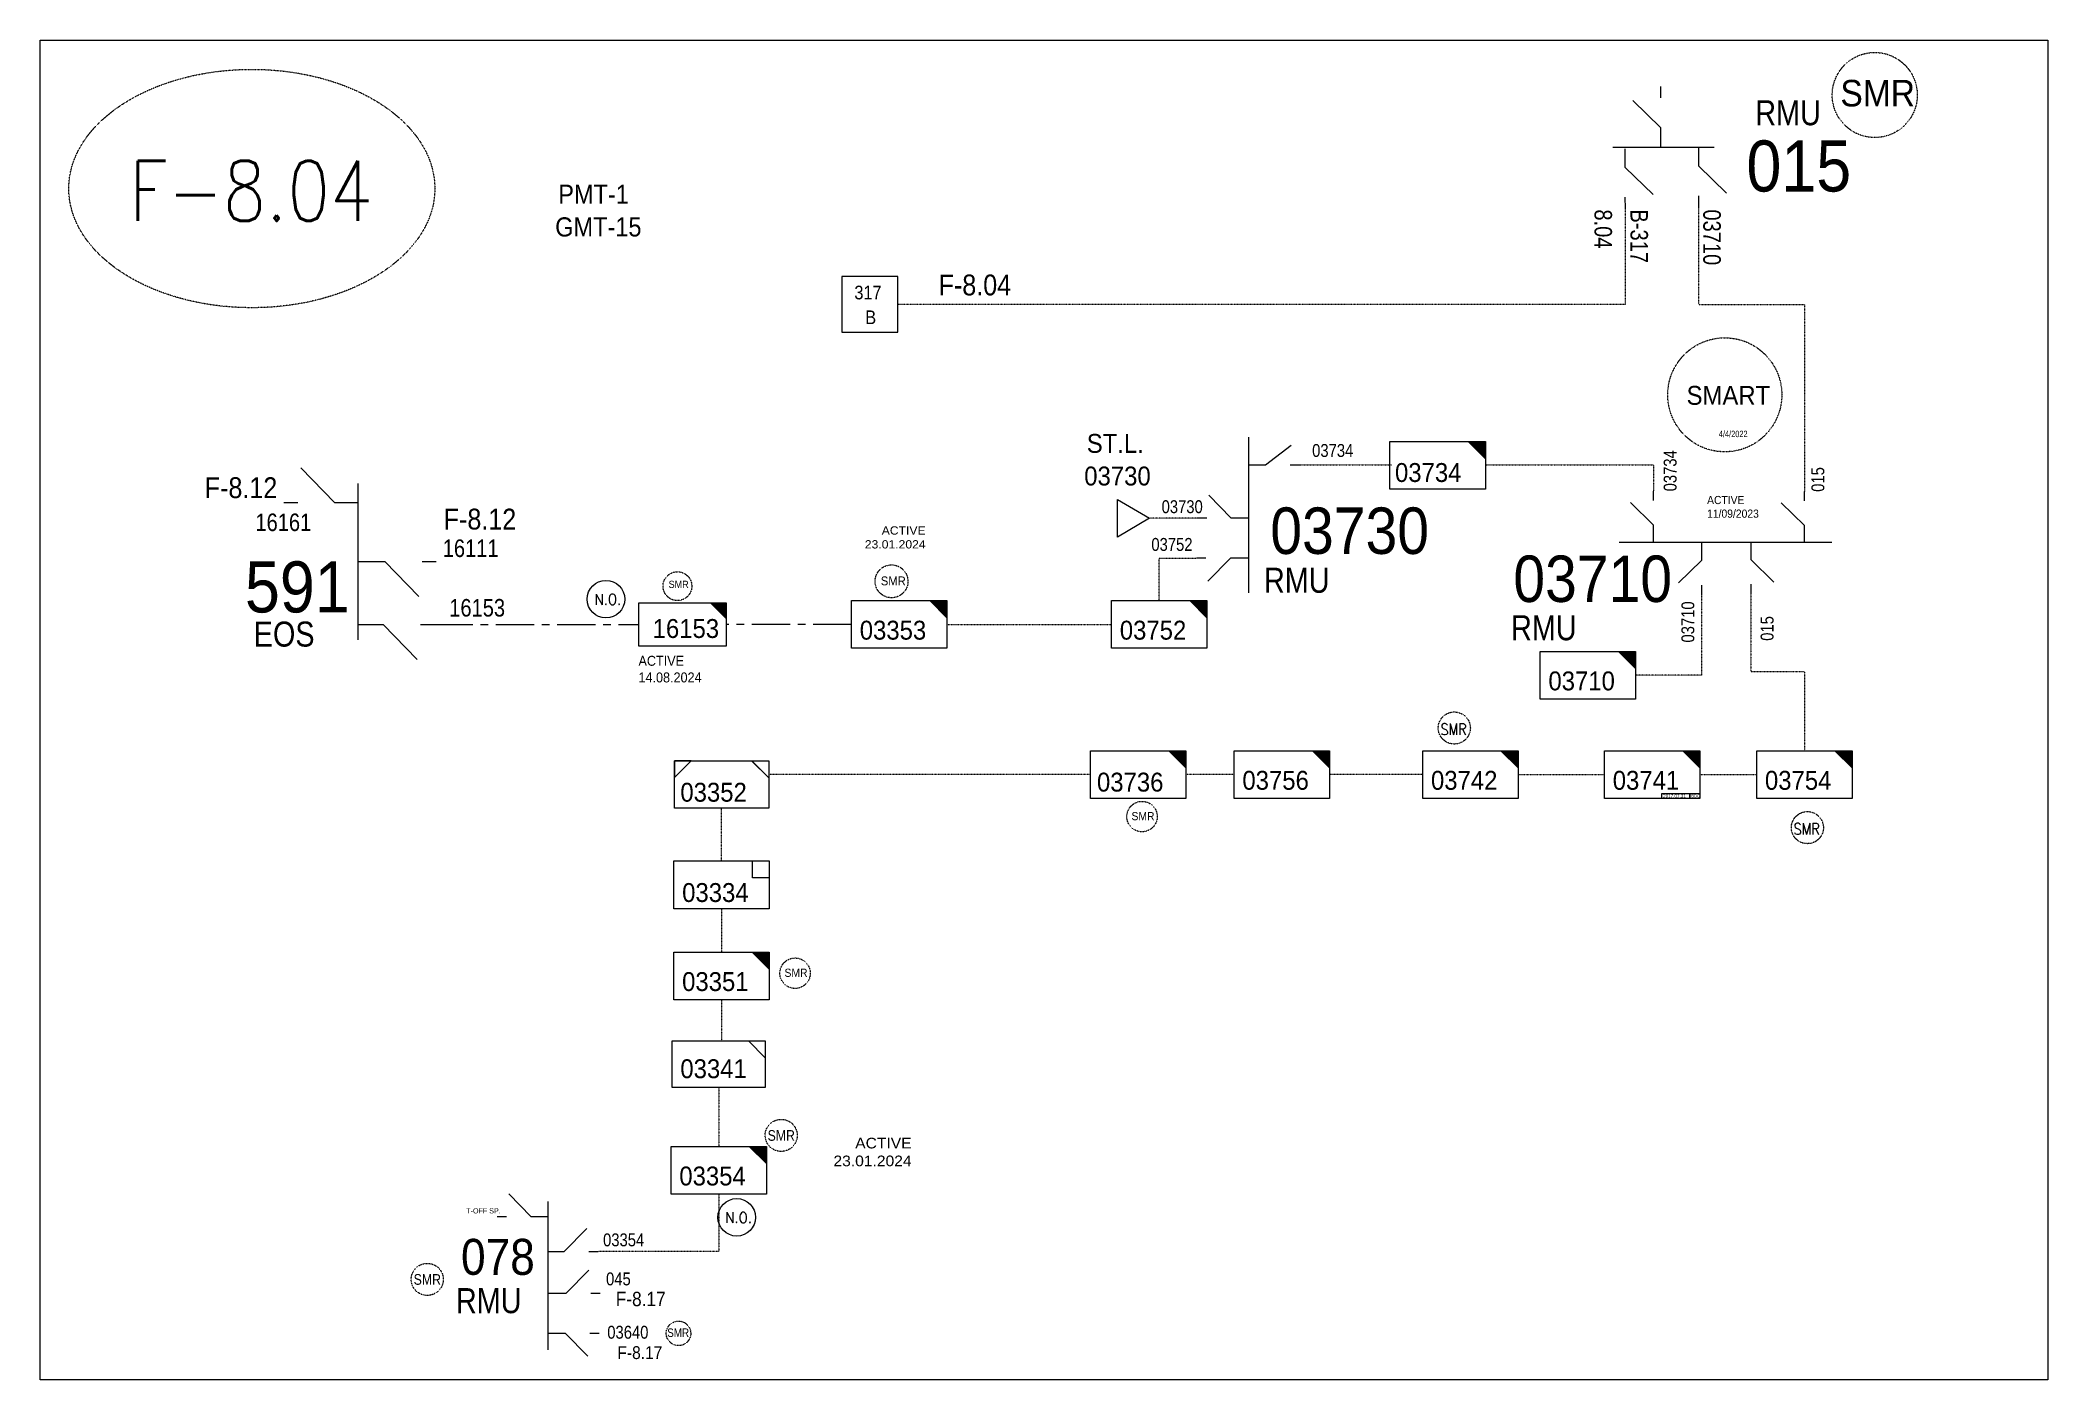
# Model space of a CAD drawing. Header units: metres. Extents: x 65984 to 144644, y -19036 to 23726.
# Drawn here: x 96182 to 97109, y 12757 to 13375 of the extents above; entities that cross this region are included whole.
import ezdxf
from ezdxf.enums import TextEntityAlignment as Align

# ---------------------------------------------------------------- set-up
doc = ezdxf.new("R2010")
doc.units = ezdxf.units.M
doc.header["$MEASUREMENT"] = 0
for name, pattern in [('( Center )', [2, 1.25, -0.25, 0.25, -0.25]), ('DGN Style 2', [0.023128, 0, -0.023128]), ('DGN Style 3', [0.013877, 0, -0.013877])]:
    doc.linetypes.add(name, pattern=pattern)
doc.layers.get('0').update_dxf_attribs({"color": 95, "lineweight": 40})
for name, color, linetype, lineweight in [('CONTRACTOR NAME', 95, 'Continuous', 40), ('d_eos', 111, 'Continuous', 40), ('d_eos no', 121, 'Continuous', 40), ('d_switch', 95, 'Continuous', 40), ('d_tf', 1, 'Continuous', 40), ('d_tf no', 6, 'Continuous', 40), ('d_ug cable', 95, 'Continuous', 40), ('d_unit sub', 7, 'Continuous', 40), ('FDR  1  16', 234, 'Continuous', 40), ('fedr no', 95, 'Continuous', 40), ('GRID STATION  04', 7, 'Continuous', 40), ('Level 37', 7, 'Continuous', 0), ('O H MAIN FEEDER', 4, 'Continuous', 100), ('SW N O', 114, 'Continuous', 30)]:
    doc.layers.add(name, color=color, linetype=linetype, lineweight=lineweight)
doc.styles.add('NASKHF', font='naskhf.shx', dxfattribs={"height": 8})
doc.styles.get("Standard").update_dxf_attribs({"font": 'txt.shx'})
doc.styles.add('Style-Arial', font='arial.ttf')
doc.styles.add('Style-ENGINEERING', font='ENGINEERING.shx')
doc.styles.add('Style-msdefault', font='msdefault.shx')
doc.styles.add('Style-STANDARD', font='STANDARD.shx')

msp = doc.modelspace()

# ---------------------------------------------------------------- texts
at = {"color": 4, "insert": (96591.24, 13140.54), "char_height": 3.8345, "attachment_point": 9}
msp.add_mtext('\\FENGINEERING;\\H1x;\\W1.09375;ACTIVE\\P23.01.2024', dxfattribs=at)
at = {"color": 4, "insert": (96584.77, 12855.32), "char_height": 4.9287, "attachment_point": 9, "rotation": 0.00037}
msp.add_mtext('\\FENGINEERING;\\H1x;\\W1.09375;ACTIVE\\P23.01.2024', dxfattribs=at)
at = {"layer": 'd_eos no', "color": 2, "linetype": 'Continuous', "lineweight": 13, "style": 'Style-Arial', "width": 0.88}
msp.add_text('015', height=23.579, dxfattribs=at).set_placement((96970.26, 13305.4))
at = {"layer": 'd_eos no', "color": 7, "linetype": 'Continuous', "lineweight": 13, "style": 'Style-Arial', "width": 0.88}
for s, p in [('PMT-1', (96421.62, 13308.56)), ('GMT-15', (96420.19, 13293.48))]:
    msp.add_text(s, height=8.843, dxfattribs=at).set_placement(p, align=Align.TOP_LEFT)
for s, height, p in [('03730', 21.443, (96823.69, 13159.53)), ('591', 23.579, (96325.31, 13134.64))]:
    msp.add_text(s, height=height, dxfattribs=at).set_placement(p, align=Align.TOP_RIGHT)
at = {"layer": 'd_eos no', "color": 2, "linetype": 'Continuous', "lineweight": 13, "style": 'Style-Arial', "width": 0.88}
for s, height, p in [('03710', 21.443, (96935.91, 13137.34)), ('078', 16.615, (96410.79, 12821.87))]:
    msp.add_text(s, height=height, dxfattribs=at).set_placement(p, align=Align.TOP_RIGHT)
at = {"layer": 'd_switch', "color": 234, "linetype": 'Continuous', "lineweight": 13, "style": 'Style-msdefault', "width": 0.9}
msp.add_text('F-8.04', height=9.632, dxfattribs=at).set_placement((96630.74, 13267.07), align=Align.TOP_RIGHT)
at = {"layer": 'd_switch', "color": 234, "linetype": 'Continuous', "lineweight": 13, "style": 'Style-ENGINEERING', "width": 0.857143}
for s, height, rotation, p in [('4/4/2022', 2.981, 359.99963, (96970.79, 13191.99)), ('03734', 5.963, 89.99927, (96938, 13185.97)), ('015', 5.963, 89.99927, (97006.21, 13178.16))]:
    msp.add_text(s, height=height, rotation=rotation, dxfattribs=at).set_placement(p, align=Align.RIGHT)
at = {"layer": 'd_switch', "color": 7, "linetype": 'Continuous', "lineweight": 13, "style": 'Style-ENGINEERING', "width": 0.857143}
for s, p in [('03734', (96788.72, 13182.86)), ('03730', (96719.22, 13156.91))]:
    msp.add_text(s, height=5.963, rotation=359.99963, dxfattribs=at).set_placement(p, align=Align.RIGHT)
at = {"layer": 'd_switch', "color": 2, "linetype": 'Continuous', "lineweight": 13, "style": 'Style-msdefault', "width": 0.9}
for s, height, p in [('F-8.12', 9.632, (96291.89, 13173.49)), ('F-8.12', 9.632, (96402.22, 13158.98)), ('F-8.17', 6.625, (96471.21, 12797.42)), ('F-8.17', 5.962, (96469.67, 12772.32))]:
    msp.add_text(s, height=height, dxfattribs=at).set_placement(p, align=Align.TOP_RIGHT)
at = {"layer": 'd_switch', "color": 7, "linetype": 'Continuous', "lineweight": 13, "style": 'Style-ENGINEERING', "width": 0.857143}
msp.add_text('16161', height=8.088, dxfattribs=at).set_placement((96281.78, 13156.73), align=Align.TOP_LEFT)
for s, rotation, p in [('03752', 0.00073, (96695.48, 13139.49)), ('03354', 0.00037, (96442.31, 12818.42)), ('045', 0.00037, (96443.69, 12800.4)), ('03640', 0.00037, (96444.25, 12775.77))]:
    msp.add_text(s, height=5.963, rotation=rotation, dxfattribs=at).set_placement(p)
msp.add_text('16111', height=8.088, rotation=360, dxfattribs=at).set_placement((96368.27, 13144.75), align=Align.TOP_LEFT)
msp.add_text('16153', height=8.088, rotation=0.00037, dxfattribs=at).set_placement((96397.06, 13117.27), align=Align.TOP_RIGHT)
at = {"layer": 'd_switch', "color": 234, "linetype": 'Continuous', "lineweight": 13, "style": 'Style-ENGINEERING', "width": 0.857143}
for s, p in [('03710', (96946.18, 13097.17)), ('015', (96982.77, 13097.98))]:
    msp.add_text(s, height=5.963, rotation=90.00037, dxfattribs=at).set_placement(p)
at = {"layer": 'd_switch', "color": 9, "linetype": 'Continuous', "lineweight": 13, "ltscale": 0.408342, "style": 'Style-ENGINEERING', "width": 0.857143}
msp.add_text('T-OFF SP.', height=2.397, dxfattribs=at).set_placement((96379.16, 12836), align=Align.TOP_LEFT)
at = {"layer": 'd_tf no', "color": 1, "linetype": 'Continuous', "lineweight": 40, "style": 'Style-msdefault', "width": 0.945946}
for height, p in [(12.25, (97013.64, 13356.94)), (4.099, (96570.56, 13127.67)), (3.301, (96472.57, 13125.69)), (3.786, (96686.29, 13018.92)), (3.786, (96526.08, 12946.61))]:
    msp.add_text('SMR', height=height, dxfattribs=at).set_placement(p, align=Align.TOP_LEFT)
at = {"layer": 'd_tf no', "color": 1, "linetype": 'Continuous', "lineweight": 13, "style": 'Style-msdefault', "width": 0.945946}
msp.add_text('SMART', height=8.724, dxfattribs=at).set_placement((96942.61, 13215.65), align=Align.TOP_LEFT)
at = {"layer": 'd_tf no', "color": 7, "linetype": 'Continuous', "lineweight": 13, "style": 'Style-msdefault', "width": 0.945946}
msp.add_text('ST.L.', height=8.724, dxfattribs=at).set_placement((96665.65, 13193.47), align=Align.TOP_LEFT)
at = {"layer": 'd_tf no', "color": 234, "linetype": 'Continuous', "lineweight": 13, "style": 'Style-msdefault', "width": 0.945946}
for s, p in [('03730', (96664.49, 13178.42)), ('03734', (96807.98, 13180.03)), ('03752', (96680.91, 13107.24)), ('03710', (96878.82, 13083.82)), ('03756', (96737.51, 13037.92)), ('03741', (96908.52, 13037.92)), ('03352', (96478, 13032.42)), ('03334', (96478.83, 12986.12)), ('03341', (96477.99, 12904.78))]:
    msp.add_text(s, height=8.724, dxfattribs=at).set_placement(p, align=Align.TOP_LEFT)
at = {"layer": 'd_tf no', "color": 2, "linetype": 'Continuous', "lineweight": 13, "style": 'Style-msdefault', "width": 0.945946}
for s, p in [('16153', (96465.2, 13108.01)), ('03736', (96670.37, 13037.09)), ('03742', (96824.59, 13037.92)), ('03754', (96978.8, 13037.92)), ('03351', (96478.81, 12945.01))]:
    msp.add_text(s, height=8.724, dxfattribs=at).set_placement(p, align=Align.TOP_LEFT)
at = {"layer": 'd_tf no', "color": 121, "linetype": 'Continuous', "lineweight": 13, "style": 'Style-msdefault', "width": 0.945946}
for s, p in [('03353', (96560.83, 13107.24)), ('03354', (96477.52, 12855.24))]:
    msp.add_text(s, height=8.724, dxfattribs=at).set_placement(p, align=Align.TOP_LEFT)
at = {"layer": 'd_tf no', "color": 121, "linetype": 'Continuous', "lineweight": 13, "insert": (96952.09, 13164.86), "char_height": 3.7736, "attachment_point": 1, "style": 'NASKHF'}
msp.add_mtext('\\Fmsdefault;\\H1x;\\W0.945946;ACTIVE\\P11/09/2023', dxfattribs=at)
at = {"layer": 'd_tf no', "color": 121, "linetype": 'Continuous', "lineweight": 40, "insert": (96458.66, 13091.04), "char_height": 4.6027, "attachment_point": 1, "style": 'NASKHF'}
msp.add_mtext('\\Fmsdefault;\\H1x;\\W0.945946;ACTIVE\\P14.08.2024', dxfattribs=at)
at = {"layer": 'd_tf no', "color": 1, "linetype": 'Continuous', "lineweight": 40, "ltscale": 1.260573, "char_height": 5.2245, "width": 13.1179, "attachment_point": 5, "line_spacing_factor": 1.2, "style": 'Style-STANDARD'}
for insert in [(96835.02, 13057.11), (96998.06, 13011.11)]:
    msp.add_mtext('\\H1x;\\W0.909091;SMR\\P', dxfattribs=dict(at, insert=insert))
at = {"layer": 'fedr no', "color": 6, "linetype": 'Continuous', "lineweight": 13, "style": 'Style-STANDARD', "width": 0.909091}
msp.add_text('F-8.04', height=27.785, dxfattribs=at).set_placement((96279.74, 13305.73), align=Align.MIDDLE_CENTER)
at = {"layer": 'GRID STATION  04', "color": 234, "linetype": 'Continuous', "lineweight": 13, "style": 'Style-msdefault', "width": 0.888889}
for s, height, p in [('317', 6.316, (96558.36, 13255.61)), ('B', 6.32, (96563.39, 13244.18))]:
    msp.add_text(s, height=height, dxfattribs=at).set_placement(p)
at = {"layer": 'Level 37', "color": 2, "linetype": 'Continuous', "lineweight": 13, "style": 'Style-msdefault', "width": 0.86}
msp.add_text('RMU', height=11.554, rotation=359.99963, dxfattribs=at).set_placement((97004.6, 13335.99), align=Align.RIGHT)
at = {"layer": 'Level 37', "color": 7, "linetype": 'Continuous', "lineweight": 13, "style": 'Style-ENGINEERING', "width": 0.857143}
for s, p in [('8.04', (96908.18, 13297.14)), ('B-317', (96924.8, 13297.14)), ('03710', (96958.4, 13297.14))]:
    msp.add_text(s, height=8.088, rotation=270, dxfattribs=at).set_placement(p, align=Align.TOP_LEFT)
at = {"layer": 'Level 37', "color": 7, "linetype": 'Continuous', "lineweight": 13, "style": 'Style-msdefault', "width": 0.86}
for s, p in [('RMU', (96777.74, 13131.71)), ('EOS', (96309.09, 13106.85))]:
    msp.add_text(s, height=11.554, rotation=0.00037, dxfattribs=at).set_placement(p, align=Align.TOP_RIGHT)
at = {"layer": 'Level 37', "color": 2, "linetype": 'Continuous', "lineweight": 13, "style": 'Style-msdefault', "width": 0.86}
for p in [(96891.84, 13109.78), (96404.63, 12799.11)]:
    msp.add_text('RMU', height=11.554, rotation=0.00037, dxfattribs=at).set_placement(p, align=Align.TOP_RIGHT)
at = {"layer": 'Level 37', "color": 1, "linetype": 'Continuous', "lineweight": 13, "ltscale": 1.04862, "style": 'Style-msdefault', "width": 0.86}
for p in [(96530.89, 12867.13), (96367.46, 12800.66)]:
    msp.add_text('SMR', height=4.935, rotation=360, dxfattribs=at).set_placement(p, align=Align.RIGHT)
at = {"layer": 'Level 37', "color": 1, "linetype": 'Continuous', "lineweight": 13, "ltscale": 0.9, "style": 'Style-msdefault', "width": 0.86}
msp.add_text('SMR', height=3.942, rotation=360, dxfattribs=at).set_placement((96482.02, 12776.57), align=Align.RIGHT)

# ---------------------------------------------------------------- blocks, each defined once
blk = doc.blocks.new('TF3')
at = {"color": 0, "linetype": 'ByBlock', "lineweight": -2}
for p, q in [((11.3, 9), (18.3, 9)), ((18.3, 9), (18.3, 2))]:
    blk.add_line(p, q, dxfattribs=at)
at = {"color": 0, "linetype": 'ByBlock', "lineweight": -2, "flags": 128}
blk.add_lwpolyline([(18.3, 2), (11.3, 2), (11.3, 9)], dxfattribs=at)
at = {"color": 0, "linetype": 'ByBlock', "lineweight": -2}
blk.add_3dface([(-21.7, 9), (18.3, 9), (18.3, -11), (-21.7, -11)], dxfattribs=at)
blk = doc.blocks.new('TF_8')
at = {"color": 0, "linetype": 'ByBlock', "lineweight": -2}
blk.add_line((6.3, 4.95), (9.9, 1.35), dxfattribs=at)
blk.add_3dface([(-10.1, 4.95), (9.9, 4.95), (9.9, -5.05), (-10.1, -5.05)], dxfattribs=at)
blk = doc.blocks.new('exist.us-1000kva')
at = {"color": 0, "linetype": 'ByBlock', "lineweight": -2, "flags": 128}
blk.add_lwpolyline([(39.99, 12.92), (32.8, 20), (40, 20)], close=True, dxfattribs=at)
at = {"color": 0, "linetype": 'ByBlock', "lineweight": -2, "extrusion": (0, 0, -1)}
blk.add_solid([(-39.99, 12.92), (-32.8, 20), (-40, 20)], dxfattribs=at)
at = {"color": 0, "linetype": 'ByBlock', "lineweight": -2, "xscale": 2, "yscale": 2}
blk.add_blockref('TF_8', (20.2, 10.1), dxfattribs=at)
blk = doc.blocks.new('*U1155')
at = {"layer": 'CONTRACTOR NAME', "color": 234, "lineweight": 13, "ltscale": 0.498271, "flags": 128}
for points in [[(1.7, -0.51), (-3.72, -0.51), (-3.72, 0.47), (1.7, 0.47)], [(3.7, -0.51), (1.7, -0.51), (1.7, 0.47), (3.7, 0.47)]]:
    blk.add_lwpolyline(points, close=True, dxfattribs=at)
at = {"layer": 'CONTRACTOR NAME', "color": 234, "lineweight": 13, "style": 'Style-msdefault', "width": 0.945946}
for s, height, p in [('2017.07.31', 0.642, (-3.49, 0.31)), ('BDC', 0.572, (2.04, 0.28))]:
    blk.add_text(s, height=height, dxfattribs=at).set_placement(p, align=Align.TOP_LEFT)
blk = doc.blocks.new('*U893')
at = {"layer": 'SW N O', "color": 3, "lineweight": 13}
blk.add_circle((0, 0), 16.8, dxfattribs=at)
at = {"layer": 'SW N O', "color": 3, "lineweight": 13, "style": 'Style-STANDARD'}
blk.add_text('N.O.', height=9.6, dxfattribs=at).set_placement((1.7, -0.2), align=Align.MIDDLE_CENTER)
blk = doc.blocks.new('*U2777')
at = {"layer": 'd_unit sub', "color": 234, "linetype": 'Continuous', "lineweight": 13, "flags": 128}
for points in [[(-9.48, 1.38), (-6.07, 4.73), (-9.48, 4.73)], [(9.49, 1.32), (6.02, 4.73), (9.5, 4.73)]]:
    blk.add_lwpolyline(points, close=True, dxfattribs=at)
at = {"layer": 'd_unit sub', "color": 234, "linetype": 'Continuous', "lineweight": 13, "xscale": 0.9486633457507598, "yscale": 0.9486633457507598, "zscale": 0.4380515265747434, "rotation": 359.9999999999999}
blk.add_blockref('TF_8', (0.1, 0.04), dxfattribs=at)
blk = doc.blocks.new('TRA1_993')
at = {"layer": 'd_tf', "color": 234, "linetype": 'Continuous', "lineweight": 13, "ltscale": 0.000610238, "extrusion": (0, 0, -1), "flags": 128}
blk.add_lwpolyline([(-10, -17), (0, 0), (10, -17)], close=True, dxfattribs=at)
blk = doc.blocks.new('TRA1_992')
at = {"layer": 'd_tf', "color": 234, "linetype": 'Continuous', "lineweight": 13, "ltscale": 0.000610238, "xscale": 1.000046566207833, "yscale": 1.000046566207833, "zscale": 1.000046566207833, "rotation": 180}
blk.add_blockref('TRA1_993', (0, 0), dxfattribs=at)

# ---------------------------------------------------------------- linework, layer by layer
at = {"layer": 'd_eos', "color": 2, "linetype": 'Continuous', "lineweight": 13, "ltscale": 1.278771}
for p, q in [((96930.71, 13348.61), (96930.71, 13353.83)), ((96930.71, 13334.84), (96917.76, 13347.41)), ((96930.71, 13326.24), (96930.71, 13334.84)), ((96908.51, 13325.81), (96955.3, 13325.81)), ((96914.17, 13325.13), (96914.17, 13316.53)), ((96948.14, 13325.82), (96948.14, 13317.22)), ((96914.18, 13316.53), (96927.13, 13303.96)), ((96948.14, 13317.22), (96961.09, 13304.64))]:
    msp.add_line(p, q, dxfattribs=at)
at = {"layer": 'd_eos', "color": 7, "linetype": 'Continuous', "lineweight": 13, "ltscale": 1.278771}
for p, q in [((96948.14, 13303.45), (96948.14, 13298.22)), ((96914.17, 13302.76), (96914.18, 13297.54))]:
    msp.add_line(p, q, dxfattribs=at)
at = {"layer": 'd_eos', "color": 7, "linetype": 'Continuous', "lineweight": 13, "ltscale": 1.195326}
for p, q in [((96740.51, 13120.17), (96740.51, 13191.98)), ((96748.16, 13179.27), (96759.97, 13188.32)), ((96740.51, 13179.27), (96748.16, 13179.27)), ((96759.51, 13179.27), (96763.82, 13179.27)), ((96732.39, 13154.56), (96722.02, 13165.24)), ((96721.03, 13154.56), (96716.73, 13154.56)), ((96740.04, 13154.57), (96732.39, 13154.57)), ((96720.62, 13136.14), (96716.31, 13136.14)), ((96731.97, 13136.13), (96721.61, 13125.46)), ((96740.1, 13136.14), (96731.97, 13136.14))]:
    msp.add_line(p, q, dxfattribs=at)
at = {"layer": 'd_eos', "color": 7, "linetype": 'Continuous', "lineweight": 13, "ltscale": 1.475072}
for p, q in [((96318.47, 13161.65), (96302.76, 13177.82)), ((96329.22, 13098.44), (96329.21, 13170.59)), ((96301.35, 13161.71), (96294.83, 13161.72)), ((96329.22, 13161.64), (96318.47, 13161.64)), ((96329.22, 13134.59), (96341.52, 13134.59)), ((96341.52, 13134.59), (96357.23, 13118.41)), ((96358.73, 13134.59), (96365.25, 13134.59)), ((96329.22, 13105.51), (96340.81, 13105.51)), ((96340.81, 13105.51), (96356.53, 13089.34)), ((96358.01, 13105.51), (96364.54, 13105.51))]:
    msp.add_line(p, q, dxfattribs=at)
at = {"layer": 'd_eos', "color": 234, "linetype": 'Continuous', "lineweight": 13, "ltscale": 1.195326}
for p, q in [((96927.35, 13162.77), (96927.35, 13167.08)), ((96997, 13162.58), (96997, 13166.89)), ((96949.53, 13123.69), (96949.53, 13119.39)), ((96972.29, 13124.11), (96972.29, 13119.8))]:
    msp.add_line(p, q, dxfattribs=at)
at = {"layer": 'd_eos', "color": 2, "linetype": 'Continuous', "lineweight": 13, "ltscale": 1.195326}
for p, q in [((96927.36, 13151.42), (96916.68, 13161.79)), ((96997, 13151.23), (96986.33, 13161.6)), ((96927.35, 13143.76), (96927.35, 13151.42)), ((96997, 13143.58), (96997, 13151.23)), ((96911.55, 13143.58), (97009.7, 13143.58)), ((96949.53, 13143.17), (96949.53, 13135.04)), ((96972.29, 13143.11), (96972.29, 13135.46)), ((96949.53, 13135.04), (96938.85, 13124.68)), ((96972.29, 13135.46), (96982.96, 13125.09)), ((96409.1, 12832.03), (96398.74, 12842.7)), ((96397.75, 12832.03), (96393.45, 12832.03)), ((96416.76, 12832.03), (96409.1, 12832.03)), ((96416.76, 12839.09), (96416.76, 12770.66)), ((96424.41, 12815.97), (96434.78, 12826.64)), ((96416.76, 12815.97), (96424.41, 12815.97)), ((96435.76, 12815.97), (96440.07, 12815.97)), ((96425.29, 12796.78), (96435.66, 12807.46)), ((96417.17, 12796.78), (96425.29, 12796.78)), ((96436.65, 12796.78), (96440.95, 12796.78)), ((96417.23, 12778.35), (96424.88, 12778.35)), ((96424.88, 12778.35), (96435.25, 12767.68)), ((96436.23, 12778.35), (96440.54, 12778.35))]:
    msp.add_line(p, q, dxfattribs=at)
at = {"layer": 'd_ug cable', "color": 234, "linetype": 'DGN Style 3', "lineweight": 13}
for p, q in [((96717.4, 13154.56), (96694.66, 13154.56)), ((96667.36, 13036.18), (96518.81, 13036.18)), ((96733.7, 13036.18), (96711.41, 13036.18)), ((96820.77, 13036.18), (96777.74, 13036.18)), ((96864.81, 13036.18), (96904.7, 13036.18)), ((96948.75, 13036.18), (96974.98, 13036.18)), ((96497.01, 12996.32), (96497.01, 13020.74)), ((96497.01, 12974.28), (96497.01, 12954.29)), ((96497.01, 12932.27), (96497.01, 12913.22)), ((96495.72, 12891.72), (96495.72, 12864.52))]:
    msp.add_line(p, q, dxfattribs=at)
at = {"layer": 'd_ug cable', "color": 234, "linetype": 'DGN Style 3', "lineweight": 13, "flags": 128}
for points in [[(96914.18, 13297.54), (96914.18, 13253.29), (96578.4, 13253.29)], [(96948.14, 13298.22), (96948.14, 13253.29), (96997, 13253.29), (96997, 13166.89)], [(96763.82, 13179.27), (96806.38, 13179.27)], [(96849.69, 13179.27), (96927.35, 13179.27), (96927.35, 13167.08)], [(96699.12, 13116.52), (96699.12, 13136.14), (96716.31, 13136.14)], [(96949.53, 13119.39), (96949.53, 13082.09), (96919.05, 13082.09)], [(96972.29, 13119.8), (96972.29, 13083.73), (96997, 13083.73), (96997, 13047.2)], [(96601.06, 13105.51), (96677.09, 13105.51)], [(96495.72, 12842.5), (96495.72, 12815.97), (96440.07, 12815.97)]]:
    msp.add_lwpolyline(points, dxfattribs=at)
at = {"layer": 'd_ug cable', "color": 234, "linetype": 'DGN Style 2', "lineweight": 13, "flags": 128}
msp.add_lwpolyline([(96948.14, 13298.22), (96948.14, 13298.22)], close=True, dxfattribs=at)
at = {"layer": 'd_ug cable', "color": 2, "linetype": 'DGN Style 3', "lineweight": 13}
for centre, radius in [((97029.5, 13349.96), 19.64), ((96960.25, 13211.54), 26.33), ((96476.64, 13123.2), 6.66), ((96575.51, 13125.44), 7.6), ((96835.36, 13057.72), 7.41), ((96691.18, 13016.82), 7.03), ((96998.4, 13011.72), 7.41), ((96530.97, 12944.51), 7.03), ((96524.56, 12869.63), 7.41), ((96361.13, 12803.15), 7.41), ((96477.14, 12778.24), 5.67)]:
    msp.add_circle(centre, radius, dxfattribs=at)
at = {"layer": 'FDR  1  16', "color": 234, "linetype": '( Center )', "lineweight": 13, "ltscale": 14.147686, "flags": 128}
for points in [[(96364.54, 13105.51), (96458.9, 13105.51)], [(96557.01, 13105.51), (96499.15, 13105.51)]]:
    msp.add_lwpolyline(points, dxfattribs=at)
at = {"layer": 'fedr no', "color": 82, "linetype": 'DGN Style 3', "lineweight": 13, "true_color": 0x1dc70e}
msp.add_ellipse((96280.12, 13306.77), major_axis=(84.5, 0), ratio=0.651175, dxfattribs=at)
at = {"layer": 'GRID STATION  04', "color": 234, "linetype": 'Continuous', "lineweight": 13, "ltscale": 1.032715, "flags": 128}
msp.add_lwpolyline([(96552.62, 13266.18), (96552.62, 13240.4), (96578.4, 13240.4), (96578.4, 13266.18)], close=True, dxfattribs=at)
at = {"layer": 'O H MAIN FEEDER', "color": 140, "linetype": 'Continuous', "lineweight": 13, "flags": 128}
msp.add_lwpolyline([(96182.39, 13375.28), (97109.42, 13375.28), (97109.42, 12756.78), (96182.39, 12756.78)], close=True, dxfattribs=at)

# ---------------------------------------------------------------- block references
at = {"layer": 'CONTRACTOR NAME', "color": 234, "lineweight": 13, "ltscale": 0.498271, "xscale": 2.357947691000002, "yscale": 2.357947691000002, "zscale": 2.357947691000002}
msp.add_blockref('*U1155', (96940.03, 13026.38), dxfattribs=at)
at = {"layer": 'd_tf', "color": 234, "linetype": 'Continuous', "lineweight": 13, "ltscale": 0.000610238, "extrusion": (0, 0, -1), "xscale": 0.8724406456700005, "yscale": 0.8724406456700005, "zscale": 0.8724406456700005, "rotation": 269.9999999999999}
msp.add_blockref('TRA1_992', (-96694.64, 13154.56), dxfattribs=at)
at = {"layer": 'd_unit sub', "color": 234, "linetype": 'Continuous', "lineweight": 13, "rotation": 359.9999999999999}
for name, p, xscale, yscale, zscale in [('exist.us-1000kva', (96805.65, 13167.94), 1.101111021552487, 1.101111021552487, 1.006283101268789), ('exist.us-1000kva', (96677.09, 13094.5), 1.101111021552487, 1.101111021552487, 1.006283101268789), ('exist.us-1000kva', (96875, 13071.08), 1.101111021552487, 1.101111021552487, 1.006283101268789), ('exist.us-1000kva', (96733.7, 13025.17), 1.101111021552487, 1.101111021552487, 1.006283101268789), ('exist.us-1000kva', (96904.7, 13025.17), 1.101111021552487, 1.101111021552487, 1.006283101268789), ('TF3', (96498.89, 12986.4), 1.102157375679473, 1.102157375679473, 0.3067150892667264), ('TF_8', (96495.94, 12902.58), 2.150473242925592, 2.150473242925592, 1.006283101268789)]:
    msp.add_blockref(name, p, dxfattribs=dict(at, xscale=xscale, yscale=yscale, zscale=zscale))
at = {"layer": 'd_unit sub', "color": 2, "linetype": 'Continuous', "lineweight": 13, "zscale": 1.006283101268789, "rotation": 359.9999999999999}
for p, xscale, yscale in [((96458.9, 13095.45), 1.006283101268789, 1.006283101268789), ((96557.01, 13094.5), 1.101111021552487, 1.101111021552487), ((96667.36, 13025.17), 1.101111021552487, 1.101111021552487), ((96820.77, 13025.17), 1.101111021552487, 1.101111021552487), ((96974.98, 13025.17), 1.101111021552487, 1.101111021552487), ((96474.99, 12932.27), 1.101111021552487, 1.101111021552487), ((96473.7, 12842.5), 1.101111021552487, 1.101111021552487)]:
    msp.add_blockref('exist.us-1000kva', p, dxfattribs=dict(at, xscale=xscale, yscale=yscale))
at = {"layer": 'd_unit sub', "color": 234, "linetype": 'Continuous', "lineweight": 13, "xscale": 2.297179761333602, "yscale": 2.297179761333602, "zscale": 2.297179761333602}
msp.add_blockref('*U2777', (96497, 13031.65), dxfattribs=at)
at = {"layer": 'SW N O', "color": 3, "lineweight": 13, "xscale": 0.5166312561354603, "yscale": 0.5166312561354603, "zscale": 0.5166312561354603}
for p in [(96443.65, 13117.2), (96504.03, 12831.8)]:
    msp.add_blockref('*U893', p, dxfattribs=at)

msp.set_redraw_order([(e.dxf.handle, doc.entitydb.next_handle()) for e in msp.query("TEXT MTEXT ATTDEF DIMENSION ARC_DIMENSION")])  # texts and dimensions are drawn at this point

doc.saveas('drawing.dxf')
